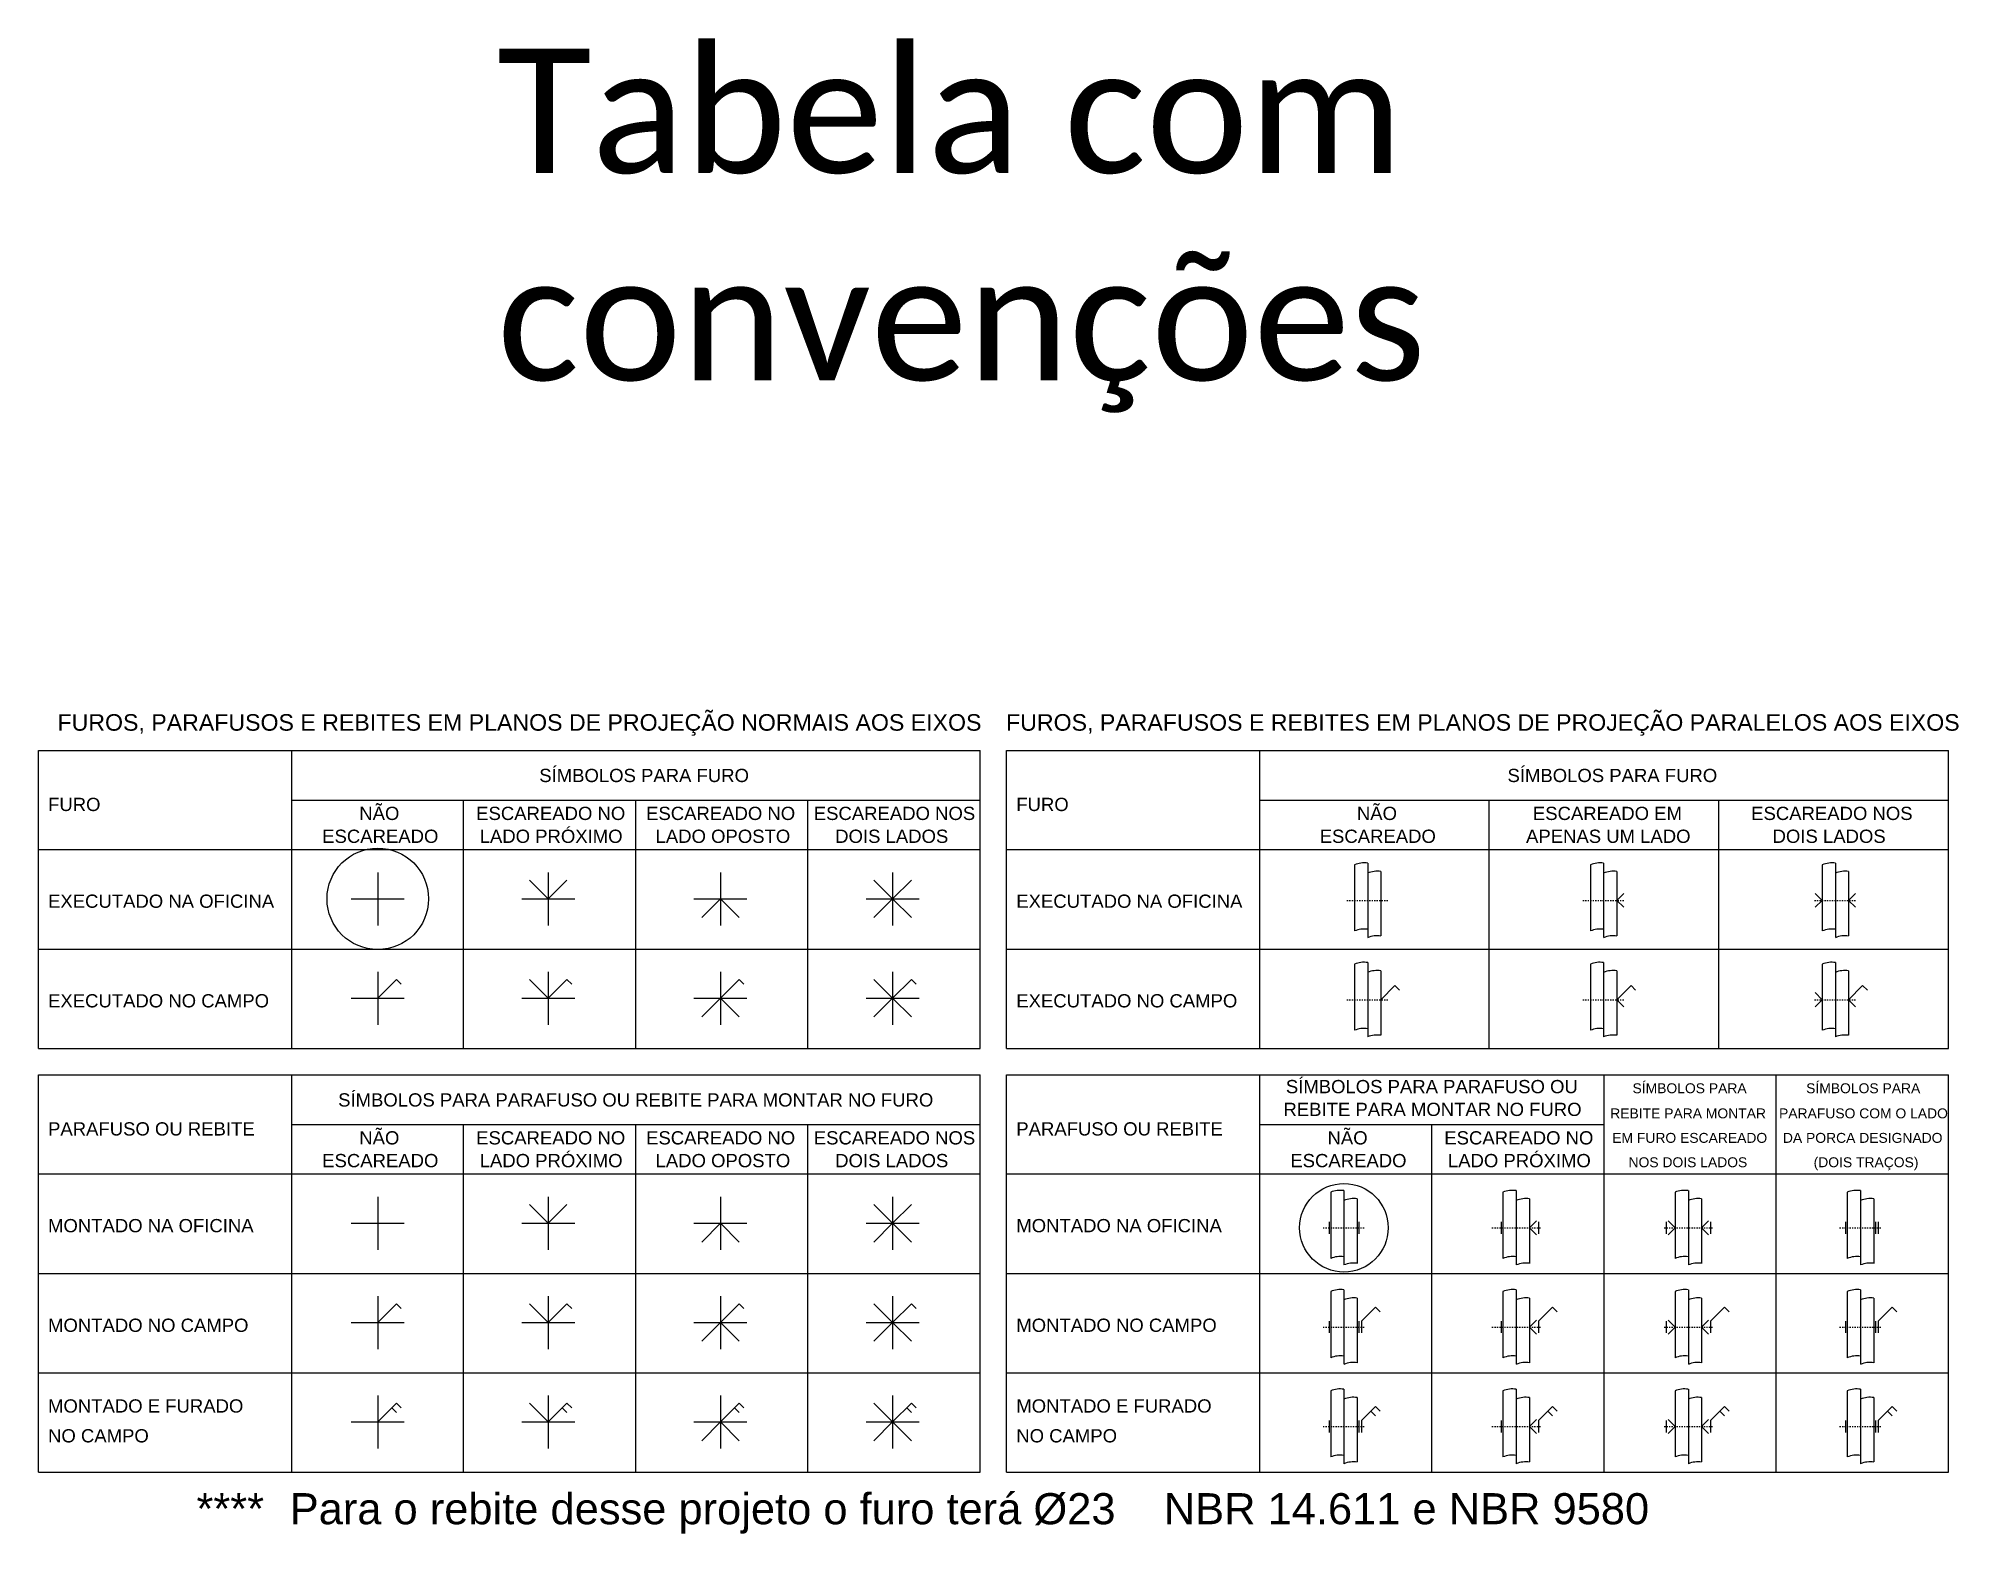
# Model space of a CAD drawing. Header units: metres. Extents: x 27 to 2003, y -349 to 849.
# Drawn here: x 327.9 to 482.3, y -133.6 to -13.4 of the extents above; entities that cross this region are included whole.
import ezdxf

# ---------------------------------------------------------------- set-up
doc = ezdxf.new("R2010")
doc.units = ezdxf.units.M
doc.header["$LTSCALE"] = 0.002
doc.linetypes.add('ACAD_ISO10W100', pattern=[18, 12, -3, 0, -3])
for name, color, linetype in [('eixos pequenos', 4, 'ACAD_ISO10W100'), ('estreita', 214, 'Continuous'), ('visíveis', 7, 'Continuous')]:
    doc.layers.add(name, color=color, linetype=linetype)
doc.styles.get("Standard").update_dxf_attribs({"font": 'arial.ttf'})

msp = doc.modelspace()

# ---------------------------------------------------------------- texts
at = {"insert": (364.82, -14.18), "char_height": 10, "width": 91.1975, "attachment_point": 1}
msp.add_mtext('{\\fCalibri|b0|i0|c0|p34;Tabela com convenções}', dxfattribs=at)
at = {"layer": 'visíveis'}
for s, height, p in [('FUROS, PARAFUSOS E REBITES EM PLANOS DE PROJEÇÃO NORMAIS AOS EIXOS', 1.331, (329.47, -69.03)), ('FUROS, PARAFUSOS E REBITES EM PLANOS DE PROJEÇÃO PARALELOS AOS EIXOS', 1.331, (405.73, -69.03)), ('SÍMBOLOS PARA FURO', 1.0648, (368.2, -73.16)), ('SÍMBOLOS PARA FURO', 1.0648, (446.04, -73.16)), ('FURO', 1.065, (328.71, -75.49)), ('NÃO ', 1.065, (353.73, -76.21)), ('ESCAREADO NO', 1.0648, (363.13, -76.21)), ('ESCAREADO NO', 1.0648, (376.79, -76.21)), ('ESCAREADO NOS', 1.0648, (390.27, -76.21)), ('FURO', 1.065, (406.55, -75.49)), ('NÃO ', 1.065, (433.93, -76.21)), ('ESCAREADO EM', 1.0648, (448.08, -76.21)), ('ESCAREADO NOS', 1.0648, (465.63, -76.21)), ('ESCAREADO', 1.065, (350.75, -78.05)), ('LADO PRÓXIMO', 1.0648, (363.41, -78.05)), ('LADO OPOSTO', 1.0648, (377.55, -78.05)), ('DOIS LADOS', 1.065, (391.99, -78.05)), ('ESCAREADO', 1.065, (430.94, -78.05)), ('APENAS UM LADO', 1.0648, (447.53, -78.05)), ('DOIS LADOS', 1.065, (467.35, -78.05)), ('EXECUTADO NA OFICINA', 1.0648, (328.71, -83.27)), ('EXECUTADO NA OFICINA', 1.0648, (406.55, -83.27)), ('EXECUTADO NO CAMPO', 1.0648, (328.71, -91.28)), ('EXECUTADO NO CAMPO', 1.0648, (406.55, -91.28)), ('SÍMBOLOS PARA PARAFUSO OU ', 1.0648, (428.22, -98.18)), ('SÍMBOLOS PARA ', 0.7986, (456.09, -98.18)), ('SÍMBOLOS PARA ', 0.7986, (470.05, -98.18)), ('SÍMBOLOS PARA PARAFUSO OU REBITE PARA MONTAR NO FURO', 1.0648, (352.03, -99.25)), ('REBITE PARA MONTAR NO FURO', 1.0648, (428.03, -100.01)), ('REBITE PARA MONTAR ', 0.7986, (454.3, -100.2)), ('PARAFUSO COM O LADO  ', 0.7986, (467.87, -100.2)), ('PARAFUSO OU REBITE', 1.0648, (328.71, -101.58)), ('NÃO ', 1.065, (353.73, -102.3)), ('ESCAREADO NO', 1.0648, (363.13, -102.3)), ('ESCAREADO NO', 1.0648, (376.79, -102.3)), ('ESCAREADO NOS', 1.0648, (390.27, -102.3)), ('PARAFUSO OU REBITE', 1.0648, (406.55, -101.58)), ('NÃO ', 1.065, (431.57, -102.3)), ('ESCAREADO NO', 1.0648, (440.96, -102.3)), ('EM FURO ESCAREADO', 0.7986, (454.46, -102.17)), ('DA PORCA DESIGNADO', 0.7986, (468.18, -102.17)), ('ESCAREADO', 1.065, (350.75, -104.13)), ('LADO PRÓXIMO', 1.0648, (363.41, -104.13)), ('LADO OPOSTO', 1.0648, (377.55, -104.13)), ('DOIS LADOS', 1.065, (391.99, -104.13)), ('ESCAREADO', 1.065, (428.58, -104.13)), ('LADO PRÓXIMO', 1.0648, (441.25, -104.13)), ('NOS DOIS LADOS', 0.7986, (455.77, -104.13)), ('(DOIS TRAÇOS)', 0.7986, (470.65, -104.13)), ('MONTADO NA OFICINA', 1.0648, (328.71, -109.36)), ('MONTADO NA OFICINA', 1.0648, (406.55, -109.36)), ('MONTADO NO CAMPO', 1.0648, (328.71, -117.37)), ('MONTADO NO CAMPO', 1.0648, (406.55, -117.37)), ('MONTADO E FURADO ', 1.0648, (328.71, -123.86)), ('MONTADO E FURADO ', 1.0648, (406.55, -123.86)), ('NO CAMPO', 1.065, (328.71, -126.26)), ('NO CAMPO', 1.065, (406.55, -126.26))]:
    msp.add_text(s, height=height, dxfattribs=at).set_placement(p)
at = {"layer": 'visíveis', "color": 4, "insert": (338.14, -130.34), "char_height": 2.5, "attachment_point": 1}
msp.add_mtext_dynamic_manual_height_columns('\\pxi-3,l4,t4;****^IPara o rebite desse projeto o furo terá %%C23    NBR 14.611 e NBR 9580 ', width=139.5291, gutter_width=12.5, heights=[0], dxfattribs=at)

# ---------------------------------------------------------------- linework, layer by layer
at = {"layer": 'eixos pequenos'}
for p, q in [((433.12, -82.67), (436.48, -82.67)), ((452.09, -82.67), (455.45, -82.67)), ((470.72, -82.67), (474.08, -82.67)), ((433.12, -90.66), (436.48, -90.66)), ((452.09, -90.66), (455.45, -90.66)), ((470.72, -90.66), (474.08, -90.66)), ((431.21, -109), (434.57, -109)), ((444.79, -109), (448.68, -109)), ((458.63, -109), (462.52, -109)), ((472.74, -109), (476.1, -109)), ((431.21, -116.98), (434.57, -116.98)), ((444.79, -116.98), (448.68, -116.98)), ((458.63, -116.98), (462.52, -116.98)), ((472.74, -116.98), (476.1, -116.98)), ((431.21, -124.97), (434.57, -124.97)), ((444.79, -124.97), (448.68, -124.97)), ((458.63, -124.97), (462.52, -124.97)), ((472.74, -124.97), (476.1, -124.97))]:
    msp.add_line(p, q, dxfattribs=at)
at = {"layer": 'estreita'}
for centre in [(434.52, -81.75), (453.49, -81.75), (472.12, -81.75), (435.58, -82.42), (454.55, -82.42), (473.18, -82.42), (434.52, -87.07), (435.58, -87.61), (453.49, -87.07), (454.55, -87.61), (472.12, -87.07), (473.18, -87.61), (434.52, -89.74), (453.49, -89.74), (472.12, -89.74), (435.58, -90.4), (454.55, -90.4), (473.18, -90.4), (434.52, -95.06), (435.58, -95.59), (453.49, -95.06), (454.55, -95.59), (472.12, -95.06), (473.18, -95.59), (432.61, -108.08), (446.45, -108.08), (460.29, -108.08), (474.14, -108.08), (433.67, -108.74), (447.52, -108.74), (461.36, -108.74), (475.2, -108.74), (432.61, -113.4), (433.67, -113.93), (446.45, -113.4), (447.52, -113.93), (460.29, -113.4), (461.36, -113.93), (474.14, -113.4), (475.2, -113.93), (432.61, -116.06), (446.45, -116.06), (460.29, -116.06), (474.14, -116.06), (433.67, -116.73), (447.52, -116.73), (461.36, -116.73), (475.2, -116.73), (432.61, -121.39), (433.67, -121.92), (446.45, -121.39), (447.52, -121.92), (460.29, -121.39), (461.36, -121.92), (474.14, -121.39), (475.2, -121.92), (432.61, -124.05), (433.67, -124.72), (446.45, -124.05), (447.52, -124.72), (460.29, -124.05), (461.36, -124.72), (474.14, -124.05), (475.2, -124.72), (432.61, -129.37), (433.67, -129.91), (446.45, -129.37), (447.52, -129.91), (460.29, -129.37), (461.36, -129.91), (474.14, -129.37), (475.2, -129.91)]:
    msp.add_arc(centre, 2.09, 82.2748, 111.9752, dxfattribs=at)
at = {"layer": 'visíveis'}
for p, q in [((327.93, -94.58), (327.93, -70.62)), ((327.93, -70.62), (403.64, -70.62)), ((348.27, -70.62), (348.27, -94.58)), ((403.64, -94.58), (403.64, -70.62)), ((405.77, -94.58), (405.77, -70.62)), ((405.77, -70.62), (481.48, -70.62)), ((426.11, -70.62), (426.11, -94.58)), ((481.48, -94.58), (481.48, -70.62)), ((348.27, -74.61), (403.64, -74.61)), ((362.12, -94.58), (362.12, -74.61)), ((375.96, -94.58), (375.96, -74.61)), ((389.8, -94.58), (389.8, -74.61)), ((426.11, -74.61), (481.48, -74.61)), ((444.57, -94.58), (444.57, -74.61)), ((463.02, -94.58), (463.02, -74.61)), ((403.64, -78.61), (327.93, -78.61)), ((481.48, -78.61), (405.77, -78.61)), ((433.73, -79.81), (433.73, -85.13)), ((434.8, -79.68), (434.8, -85.67)), ((452.71, -79.81), (452.71, -85.13)), ((453.77, -79.68), (453.77, -85.67)), ((471.33, -79.81), (471.33, -85.13)), ((472.4, -79.68), (472.4, -85.67)), ((355.22, -80.42), (355.22, -84.68)), ((367.42, -81.05), (368.92, -82.55)), ((368.92, -80.42), (368.92, -84.68)), ((370.43, -81.05), (368.92, -82.55)), ((382.77, -80.42), (382.77, -84.68)), ((395.1, -81.05), (396.61, -82.55)), ((396.61, -80.42), (396.61, -84.68)), ((398.12, -81.05), (396.61, -82.55)), ((435.86, -80.34), (435.86, -85.53)), ((454.84, -80.34), (454.84, -85.53)), ((473.46, -80.34), (473.46, -85.53)), ((353.09, -82.55), (357.34, -82.55)), ((366.8, -82.55), (371.05, -82.55)), ((380.64, -82.55), (384.9, -82.55)), ((381.26, -84.06), (382.77, -82.55)), ((384.27, -84.06), (382.77, -82.55)), ((394.48, -82.55), (398.74, -82.55)), ((395.1, -84.06), (396.61, -82.55)), ((398.12, -84.06), (396.61, -82.55)), ((454.84, -82.67), (455.4, -82.11)), ((454.84, -82.67), (455.4, -83.23)), ((471.33, -82.67), (470.77, -82.11)), ((471.33, -82.67), (470.77, -83.23)), ((473.46, -82.67), (474.03, -82.11)), ((473.46, -82.67), (474.03, -83.23)), ((327.93, -86.59), (403.64, -86.59)), ((405.77, -86.59), (481.48, -86.59)), ((433.73, -87.79), (433.73, -93.12)), ((434.8, -87.66), (434.8, -93.65)), ((452.71, -87.79), (452.71, -93.12)), ((453.77, -87.66), (453.77, -93.65)), ((471.33, -87.79), (471.33, -93.12)), ((472.4, -87.66), (472.4, -93.65)), ((355.22, -88.41), (355.22, -92.67)), ((356.72, -89.03), (355.22, -90.54)), ((356.72, -89.03), (357.1, -89.41)), ((367.42, -89.03), (368.92, -90.54)), ((368.92, -88.41), (368.92, -92.67)), ((370.43, -89.03), (368.92, -90.54)), ((370.43, -89.03), (370.81, -89.41)), ((382.77, -88.41), (382.77, -92.67)), ((384.27, -89.03), (382.77, -90.54)), ((384.27, -89.03), (384.65, -89.41)), ((395.1, -89.03), (396.61, -90.54)), ((396.61, -88.41), (396.61, -92.67)), ((398.12, -89.03), (396.61, -90.54)), ((398.12, -89.03), (398.49, -89.41)), ((435.86, -88.33), (435.86, -93.52)), ((435.86, -90.66), (436.99, -89.53)), ((437.37, -89.9), (436.99, -89.53)), ((454.84, -88.33), (454.84, -93.52)), ((454.84, -90.66), (455.97, -89.53)), ((456.34, -89.9), (455.97, -89.53)), ((473.46, -88.33), (473.46, -93.52)), ((473.46, -90.66), (474.59, -89.53)), ((474.97, -89.9), (474.59, -89.53)), ((353.09, -90.54), (357.34, -90.54)), ((366.8, -90.54), (371.05, -90.54)), ((380.64, -90.54), (384.9, -90.54)), ((381.26, -92.04), (382.77, -90.54)), ((384.27, -92.04), (382.77, -90.54)), ((394.48, -90.54), (398.74, -90.54)), ((395.1, -92.04), (396.61, -90.54)), ((398.12, -92.04), (396.61, -90.54)), ((454.84, -90.66), (455.4, -91.22)), ((471.33, -90.66), (470.77, -90.09)), ((471.33, -90.66), (470.77, -91.22)), ((473.46, -90.66), (474.03, -91.22)), ((327.93, -94.58), (403.64, -94.58)), ((405.77, -94.58), (481.48, -94.58)), ((327.93, -128.65), (327.93, -96.71)), ((327.93, -96.71), (403.64, -96.71)), ((348.27, -96.71), (348.27, -128.65)), ((403.64, -128.65), (403.64, -96.71)), ((405.77, -128.65), (405.77, -96.71)), ((405.77, -96.71), (481.48, -96.71)), ((426.11, -96.71), (426.11, -128.65)), ((453.8, -128.65), (453.8, -96.71)), ((467.64, -128.65), (467.64, -96.71)), ((481.48, -128.65), (481.48, -96.71)), ((348.27, -100.7), (403.64, -100.7)), ((362.12, -128.65), (362.12, -100.7)), ((375.96, -128.65), (375.96, -100.7)), ((389.8, -128.65), (389.8, -100.7)), ((426.11, -100.7), (453.8, -100.7)), ((439.95, -128.65), (439.95, -100.7)), ((403.64, -104.69), (327.93, -104.69)), ((481.48, -104.69), (405.77, -104.69)), ((355.22, -106.51), (355.22, -110.77)), ((368.92, -106.51), (368.92, -110.77)), ((382.77, -106.51), (382.77, -110.77)), ((396.61, -106.51), (396.61, -110.77)), ((431.83, -106.14), (431.83, -111.46)), ((432.89, -106), (432.89, -111.99)), ((445.67, -106.14), (445.67, -111.46)), ((446.73, -106), (446.73, -111.99)), ((459.51, -106.14), (459.51, -111.46)), ((460.58, -106), (460.58, -111.99)), ((473.35, -106.14), (473.35, -111.46)), ((474.42, -106), (474.42, -111.99)), ((367.42, -107.14), (368.92, -108.64)), ((370.43, -107.14), (368.92, -108.64)), ((395.1, -107.14), (396.61, -108.64)), ((398.12, -107.14), (396.61, -108.64)), ((433.96, -106.67), (433.96, -111.86)), ((447.8, -106.67), (447.8, -111.86)), ((461.64, -106.67), (461.64, -111.86)), ((475.48, -106.67), (475.48, -111.86)), ((353.09, -108.64), (357.34, -108.64)), ((366.8, -108.64), (371.05, -108.64)), ((380.64, -108.64), (384.9, -108.64)), ((381.26, -110.15), (382.77, -108.64)), ((384.27, -110.15), (382.77, -108.64)), ((394.48, -108.64), (398.74, -108.64)), ((395.1, -110.15), (396.61, -108.64)), ((398.12, -110.15), (396.61, -108.64)), ((431.69, -108.52), (431.69, -109.48)), ((434.09, -108.52), (434.09, -109.48)), ((445.54, -108.52), (445.54, -109.48)), ((447.8, -109), (448.36, -108.43)), ((447.8, -109), (448.36, -109.56)), ((448.52, -108.52), (448.52, -109.48)), ((458.79, -108.52), (458.79, -109.48)), ((459.51, -109), (458.95, -108.43)), ((459.51, -109), (458.95, -109.56)), ((461.64, -109), (462.21, -108.43)), ((461.64, -109), (462.21, -109.56)), ((462.36, -108.52), (462.36, -109.48)), ((473.22, -108.52), (473.22, -109.48)), ((475.62, -108.52), (475.62, -109.48)), ((475.83, -108.52), (475.83, -109.48)), ((327.93, -112.68), (403.64, -112.68)), ((405.77, -112.68), (481.48, -112.68)), ((431.83, -114.12), (431.83, -119.45)), ((432.89, -113.99), (432.89, -119.98)), ((445.67, -114.12), (445.67, -119.45)), ((446.73, -113.99), (446.73, -119.98)), ((459.51, -114.12), (459.51, -119.45)), ((460.58, -113.99), (460.58, -119.98)), ((473.35, -114.12), (473.35, -119.45)), ((474.42, -113.99), (474.42, -119.98)), ((355.22, -114.5), (355.22, -118.76)), ((356.72, -115.12), (355.22, -116.63)), ((356.72, -115.12), (357.1, -115.5)), ((367.42, -115.12), (368.92, -116.63)), ((368.92, -114.5), (368.92, -118.76)), ((370.43, -115.12), (368.92, -116.63)), ((370.43, -115.12), (370.81, -115.5)), ((382.77, -114.5), (382.77, -118.76)), ((384.27, -115.12), (382.77, -116.63)), ((384.27, -115.12), (384.65, -115.5)), ((395.1, -115.12), (396.61, -116.63)), ((396.61, -114.5), (396.61, -118.76)), ((398.12, -115.12), (396.61, -116.63)), ((398.12, -115.12), (398.49, -115.5)), ((433.96, -114.66), (433.96, -119.85)), ((434.3, -116.51), (435.43, -115.38)), ((435.81, -115.75), (435.43, -115.38)), ((447.8, -114.66), (447.8, -119.85)), ((448.52, -116.51), (449.65, -115.38)), ((450.02, -115.75), (449.65, -115.38)), ((461.64, -114.66), (461.64, -119.85)), ((462.36, -116.51), (463.49, -115.38)), ((463.87, -115.75), (463.49, -115.38)), ((475.48, -114.66), (475.48, -119.85)), ((475.83, -116.51), (476.96, -115.38)), ((477.34, -115.75), (476.96, -115.38)), ((353.09, -116.63), (357.34, -116.63)), ((366.8, -116.63), (371.05, -116.63)), ((380.64, -116.63), (384.9, -116.63)), ((381.26, -118.13), (382.77, -116.63)), ((384.27, -118.13), (382.77, -116.63)), ((394.48, -116.63), (398.74, -116.63)), ((395.1, -118.13), (396.61, -116.63)), ((398.12, -118.13), (396.61, -116.63)), ((431.69, -116.51), (431.69, -117.46)), ((434.09, -116.51), (434.09, -117.46)), ((434.3, -116.51), (434.3, -117.46)), ((445.54, -116.51), (445.54, -117.46)), ((447.8, -116.98), (448.36, -116.42)), ((447.8, -116.98), (448.36, -117.55)), ((448.52, -116.51), (448.52, -117.46)), ((458.79, -116.51), (458.79, -117.46)), ((459.51, -116.98), (458.95, -116.42)), ((459.51, -116.98), (458.95, -117.55)), ((461.64, -116.98), (462.21, -116.42)), ((461.64, -116.98), (462.21, -117.55)), ((462.36, -116.51), (462.36, -117.46)), ((473.22, -116.51), (473.22, -117.46)), ((475.62, -116.51), (475.62, -117.46)), ((475.83, -116.51), (475.83, -117.46)), ((327.93, -120.67), (403.64, -120.67)), ((405.77, -120.67), (481.48, -120.67)), ((355.22, -122.48), (355.22, -126.74)), ((356.72, -123.11), (355.22, -124.61)), ((356.34, -123.48), (356.72, -123.86)), ((356.72, -123.11), (357.1, -123.48)), ((367.42, -123.11), (368.92, -124.61)), ((368.92, -122.48), (368.92, -126.74)), ((370.43, -123.11), (368.92, -124.61)), ((370.05, -123.48), (370.43, -123.86)), ((370.43, -123.11), (370.81, -123.48)), ((382.77, -122.48), (382.77, -126.74)), ((384.27, -123.11), (382.77, -124.61)), ((383.9, -123.48), (384.27, -123.86)), ((384.27, -123.11), (384.65, -123.48)), ((395.1, -123.11), (396.61, -124.61)), ((396.61, -122.48), (396.61, -126.74)), ((398.12, -123.11), (396.61, -124.61)), ((397.74, -123.48), (398.12, -123.86)), ((398.12, -123.11), (398.49, -123.48)), ((431.83, -122.11), (431.83, -127.43)), ((432.89, -121.98), (432.89, -127.97)), ((433.96, -122.64), (433.96, -127.83)), ((434.3, -124.49), (435.43, -123.36)), ((435.81, -123.74), (435.43, -123.36)), ((445.67, -122.11), (445.67, -127.43)), ((446.73, -121.98), (446.73, -127.97)), ((447.8, -122.64), (447.8, -127.83)), ((448.52, -124.49), (449.65, -123.36)), ((450.02, -123.74), (449.65, -123.36)), ((459.51, -122.11), (459.51, -127.43)), ((460.58, -121.98), (460.58, -127.97)), ((461.64, -122.64), (461.64, -127.83)), ((462.36, -124.49), (463.49, -123.36)), ((463.87, -123.74), (463.49, -123.36)), ((473.35, -122.11), (473.35, -127.43)), ((474.42, -121.98), (474.42, -127.97)), ((475.48, -122.64), (475.48, -127.83)), ((475.83, -124.49), (476.96, -123.36)), ((477.34, -123.74), (476.96, -123.36)), ((353.09, -124.61), (357.34, -124.61)), ((366.8, -124.61), (371.05, -124.61)), ((380.64, -124.61), (384.9, -124.61)), ((381.26, -126.12), (382.77, -124.61)), ((384.27, -126.12), (382.77, -124.61)), ((394.48, -124.61), (398.74, -124.61)), ((395.1, -126.12), (396.61, -124.61)), ((398.12, -126.12), (396.61, -124.61)), ((431.69, -124.49), (431.69, -125.45)), ((434.09, -124.49), (434.09, -125.45)), ((434.3, -124.49), (434.3, -125.45)), ((435.43, -124.12), (435.05, -123.74)), ((445.54, -124.49), (445.54, -125.45)), ((447.8, -124.97), (448.36, -124.41)), ((447.8, -124.97), (448.36, -125.54)), ((448.52, -124.49), (448.52, -125.45)), ((449.65, -124.12), (449.27, -123.74)), ((458.79, -124.49), (458.79, -125.45)), ((459.51, -124.97), (458.95, -124.41)), ((459.51, -124.97), (458.95, -125.54)), ((461.64, -124.97), (462.21, -124.41)), ((461.64, -124.97), (462.21, -125.54)), ((462.36, -124.49), (462.36, -125.45)), ((463.49, -124.12), (463.11, -123.74)), ((473.22, -124.49), (473.22, -125.45)), ((475.62, -124.49), (475.62, -125.45)), ((475.83, -124.49), (475.83, -125.45)), ((476.96, -124.12), (476.58, -123.74)), ((327.93, -128.65), (403.64, -128.65)), ((405.77, -128.65), (481.48, -128.65))]:
    msp.add_line(p, q, dxfattribs=at)
at = {"layer": 'visíveis', "color": 240, "true_color": 0xed1f24}
msp.add_circle((355.22, -82.55), 4.08, dxfattribs=at)
at = {"layer": 'visíveis', "color": 1}
msp.add_circle((432.89, -109), 3.56, dxfattribs=at)

msp.set_redraw_order([(e.dxf.handle, doc.entitydb.next_handle()) for e in msp.query("TEXT MTEXT ATTDEF DIMENSION ARC_DIMENSION")])  # texts and dimensions are drawn at this point

doc.saveas('drawing.dxf')
